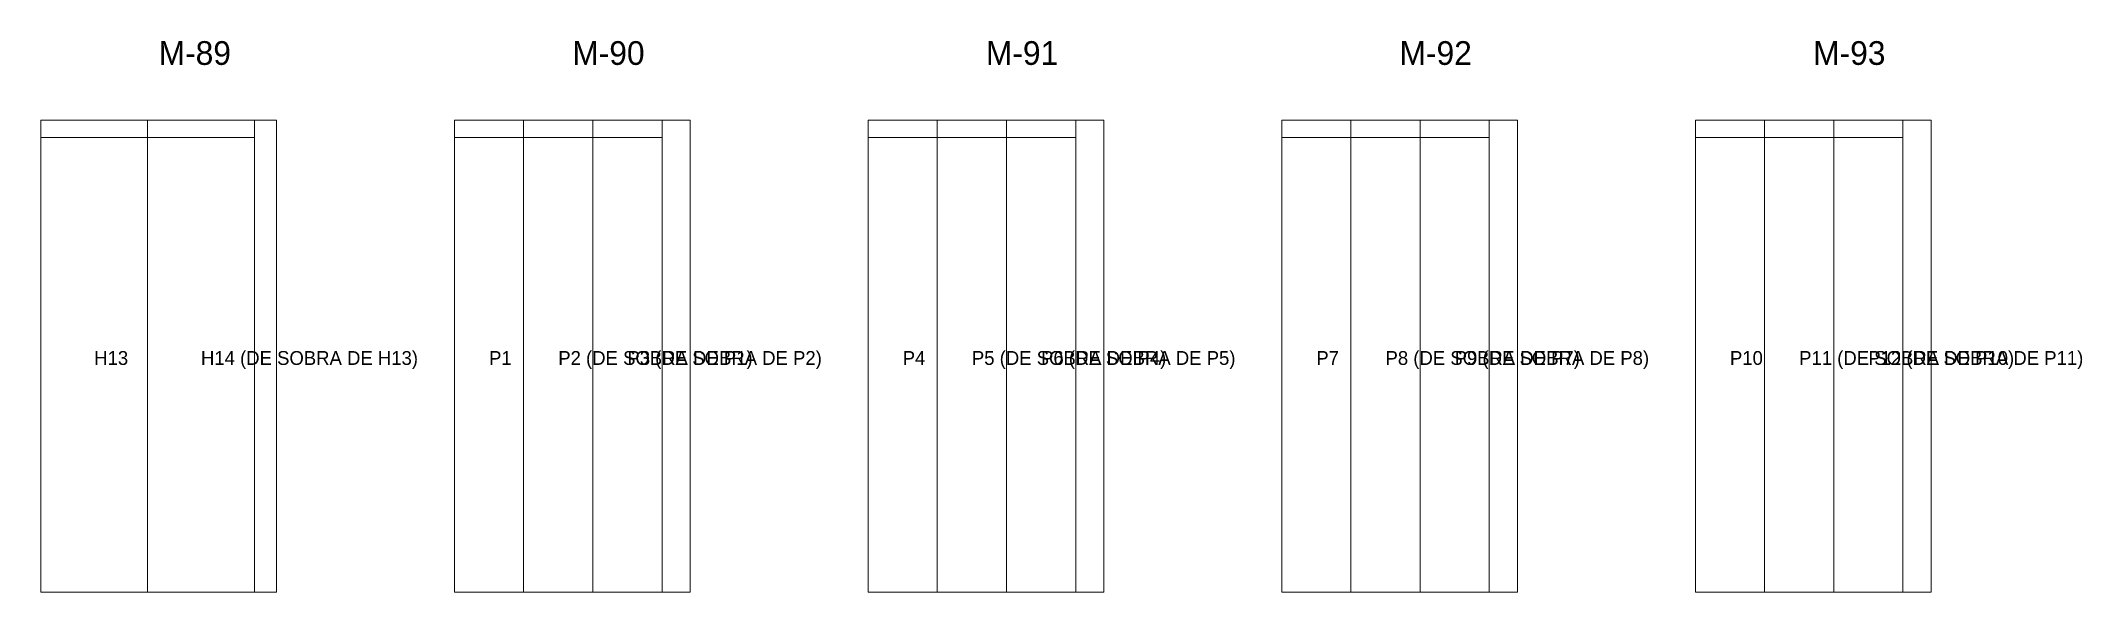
# Model space of a CAD drawing. Header units: metres. Extents: x 316.3 to 398.7, y -184.6 to -119.2.
# Drawn here: x 316.46 to 321.62, y -143.54 to -142.15 of the extents above; entities that cross this region are included whole.
import ezdxf

# ---------------------------------------------------------------- set-up
doc = ezdxf.new("R2010")
doc.units = ezdxf.units.M
for name, color, linetype, lineweight, plot in [('PLAN-CORTE-DESPERDICIO', 1, 'Continuous', 0, False), ('PLAN-CORTE-PIEZAS-A-ABRIR', 7, 'Continuous', 0, False), ('PLAN-CORTE-RECORTES', 3, 'Continuous', 0, False), ('PLAN-CORTE-TEXTOS', 5, 'Continuous', 0, False)]:
    doc.layers.add(name, color=color, linetype=linetype, lineweight=lineweight, plot=plot)

msp = doc.modelspace()

# ---------------------------------------------------------------- texts
at = {"layer": 'PLAN-CORTE-TEXTOS'}
for s, height, p in [('M-89', 0.06, (316.7567, -142.2098)), ('M-90', 0.06, (317.8027, -142.2098)), ('M-91', 0.06, (318.8487, -142.2098)), ('M-92', 0.06, (319.8947, -142.2098)), ('M-93', 0.06, (320.9407, -142.2098)), ('H13', 0.035, (316.5937, -142.9688)), ('H14 (DE SOBRA DE H13)', 0.035, (316.8637, -142.9688)), ('P1', 0.035, (317.5922, -142.9688)), ('P2 (DE SOBRA DE P1)', 0.035, (317.7672, -142.9688)), ('P3 (DE SOBRA DE P2)', 0.035, (317.9422, -142.9688)), ('P4', 0.035, (318.6382, -142.9688)), ('P5 (DE SOBRA DE P4)', 0.035, (318.8132, -142.9688)), ('P6 (DE SOBRA DE P5)', 0.035, (318.9882, -142.9688)), ('P7', 0.035, (319.6842, -142.9688)), ('P8 (DE SOBRA DE P7)', 0.035, (319.8592, -142.9688)), ('P9 (DE SOBRA DE P8)', 0.035, (320.0342, -142.9688)), ('P10', 0.035, (320.7302, -142.9688)), ('P11 (DE SOBRA DE P10)', 0.035, (320.9052, -142.9688)), ('P12 (DE SOBRA DE P11)', 0.035, (321.0802, -142.9688))]:
    msp.add_text(s, height=height, dxfattribs=at).set_placement(p)

# ---------------------------------------------------------------- linework, layer by layer
at = {"layer": 'PLAN-CORTE-DESPERDICIO'}
for points in [[(316.4587, -142.3938), (316.7287, -142.3938), (316.7287, -142.3498), (316.4587, -142.3498)], [(316.7287, -142.3938), (316.9987, -142.3938), (316.9987, -142.3498), (316.7287, -142.3498)], [(316.9987, -143.5438), (317.0547, -143.5438), (317.0547, -142.3498), (316.9987, -142.3498)], [(317.5047, -142.3938), (317.6797, -142.3938), (317.6797, -142.3498), (317.5047, -142.3498)], [(317.6797, -142.3938), (317.8547, -142.3938), (317.8547, -142.3498), (317.6797, -142.3498)], [(317.8547, -142.3938), (318.0297, -142.3938), (318.0297, -142.3498), (317.8547, -142.3498)], [(318.0297, -143.5438), (318.1007, -143.5438), (318.1007, -142.3498), (318.0297, -142.3498)], [(318.5507, -142.3938), (318.7257, -142.3938), (318.7257, -142.3498), (318.5507, -142.3498)], [(318.7257, -142.3938), (318.9007, -142.3938), (318.9007, -142.3498), (318.7257, -142.3498)], [(318.9007, -142.3938), (319.0757, -142.3938), (319.0757, -142.3498), (318.9007, -142.3498)], [(319.0757, -143.5438), (319.1467, -143.5438), (319.1467, -142.3498), (319.0757, -142.3498)], [(319.5967, -142.3938), (319.7717, -142.3938), (319.7717, -142.3498), (319.5967, -142.3498)], [(319.7717, -142.3938), (319.9467, -142.3938), (319.9467, -142.3498), (319.7717, -142.3498)], [(319.9467, -142.3938), (320.1217, -142.3938), (320.1217, -142.3498), (319.9467, -142.3498)], [(320.1217, -143.5438), (320.1927, -143.5438), (320.1927, -142.3498), (320.1217, -142.3498)], [(320.6427, -142.3938), (320.8177, -142.3938), (320.8177, -142.3498), (320.6427, -142.3498)], [(320.8177, -142.3938), (320.9927, -142.3938), (320.9927, -142.3498), (320.8177, -142.3498)], [(320.9927, -142.3938), (321.1677, -142.3938), (321.1677, -142.3498), (320.9927, -142.3498)], [(321.1677, -143.5438), (321.2387, -143.5438), (321.2387, -142.3498), (321.1677, -142.3498)]]:
    msp.add_lwpolyline(points, close=True, dxfattribs=at)
at = {"layer": 'PLAN-CORTE-PIEZAS-A-ABRIR'}
for points in [[(316.4587, -143.5438), (317.0547, -143.5438), (317.0547, -142.3498), (316.4587, -142.3498)], [(317.5047, -143.5438), (318.1007, -143.5438), (318.1007, -142.3498), (317.5047, -142.3498)], [(318.5507, -143.5438), (319.1467, -143.5438), (319.1467, -142.3498), (318.5507, -142.3498)], [(319.5967, -143.5438), (320.1927, -143.5438), (320.1927, -142.3498), (319.5967, -142.3498)], [(320.6427, -143.5438), (321.2387, -143.5438), (321.2387, -142.3498), (320.6427, -142.3498)]]:
    msp.add_lwpolyline(points, close=True, dxfattribs=at)
at = {"layer": 'PLAN-CORTE-RECORTES'}
for points in [[(316.4587, -143.5438), (316.7287, -143.5438), (316.7287, -142.3938), (316.4587, -142.3938)], [(316.7287, -143.5438), (316.9987, -143.5438), (316.9987, -142.3938), (316.7287, -142.3938)], [(317.5047, -143.5438), (317.6797, -143.5438), (317.6797, -142.3938), (317.5047, -142.3938)], [(317.6797, -143.5438), (317.8547, -143.5438), (317.8547, -142.3938), (317.6797, -142.3938)], [(317.8547, -143.5438), (318.0297, -143.5438), (318.0297, -142.3938), (317.8547, -142.3938)], [(318.5507, -143.5438), (318.7257, -143.5438), (318.7257, -142.3938), (318.5507, -142.3938)], [(318.7257, -143.5438), (318.9007, -143.5438), (318.9007, -142.3938), (318.7257, -142.3938)], [(318.9007, -143.5438), (319.0757, -143.5438), (319.0757, -142.3938), (318.9007, -142.3938)], [(319.5967, -143.5438), (319.7717, -143.5438), (319.7717, -142.3938), (319.5967, -142.3938)], [(319.7717, -143.5438), (319.9467, -143.5438), (319.9467, -142.3938), (319.7717, -142.3938)], [(319.9467, -143.5438), (320.1217, -143.5438), (320.1217, -142.3938), (319.9467, -142.3938)], [(320.6427, -143.5438), (320.8177, -143.5438), (320.8177, -142.3938), (320.6427, -142.3938)], [(320.8177, -143.5438), (320.9927, -143.5438), (320.9927, -142.3938), (320.8177, -142.3938)], [(320.9927, -143.5438), (321.1677, -143.5438), (321.1677, -142.3938), (320.9927, -142.3938)]]:
    msp.add_lwpolyline(points, close=True, dxfattribs=at)

msp.set_redraw_order([(e.dxf.handle, doc.entitydb.next_handle()) for e in msp.query("TEXT MTEXT ATTDEF DIMENSION ARC_DIMENSION")])  # texts and dimensions are drawn at this point

doc.saveas('drawing.dxf')
